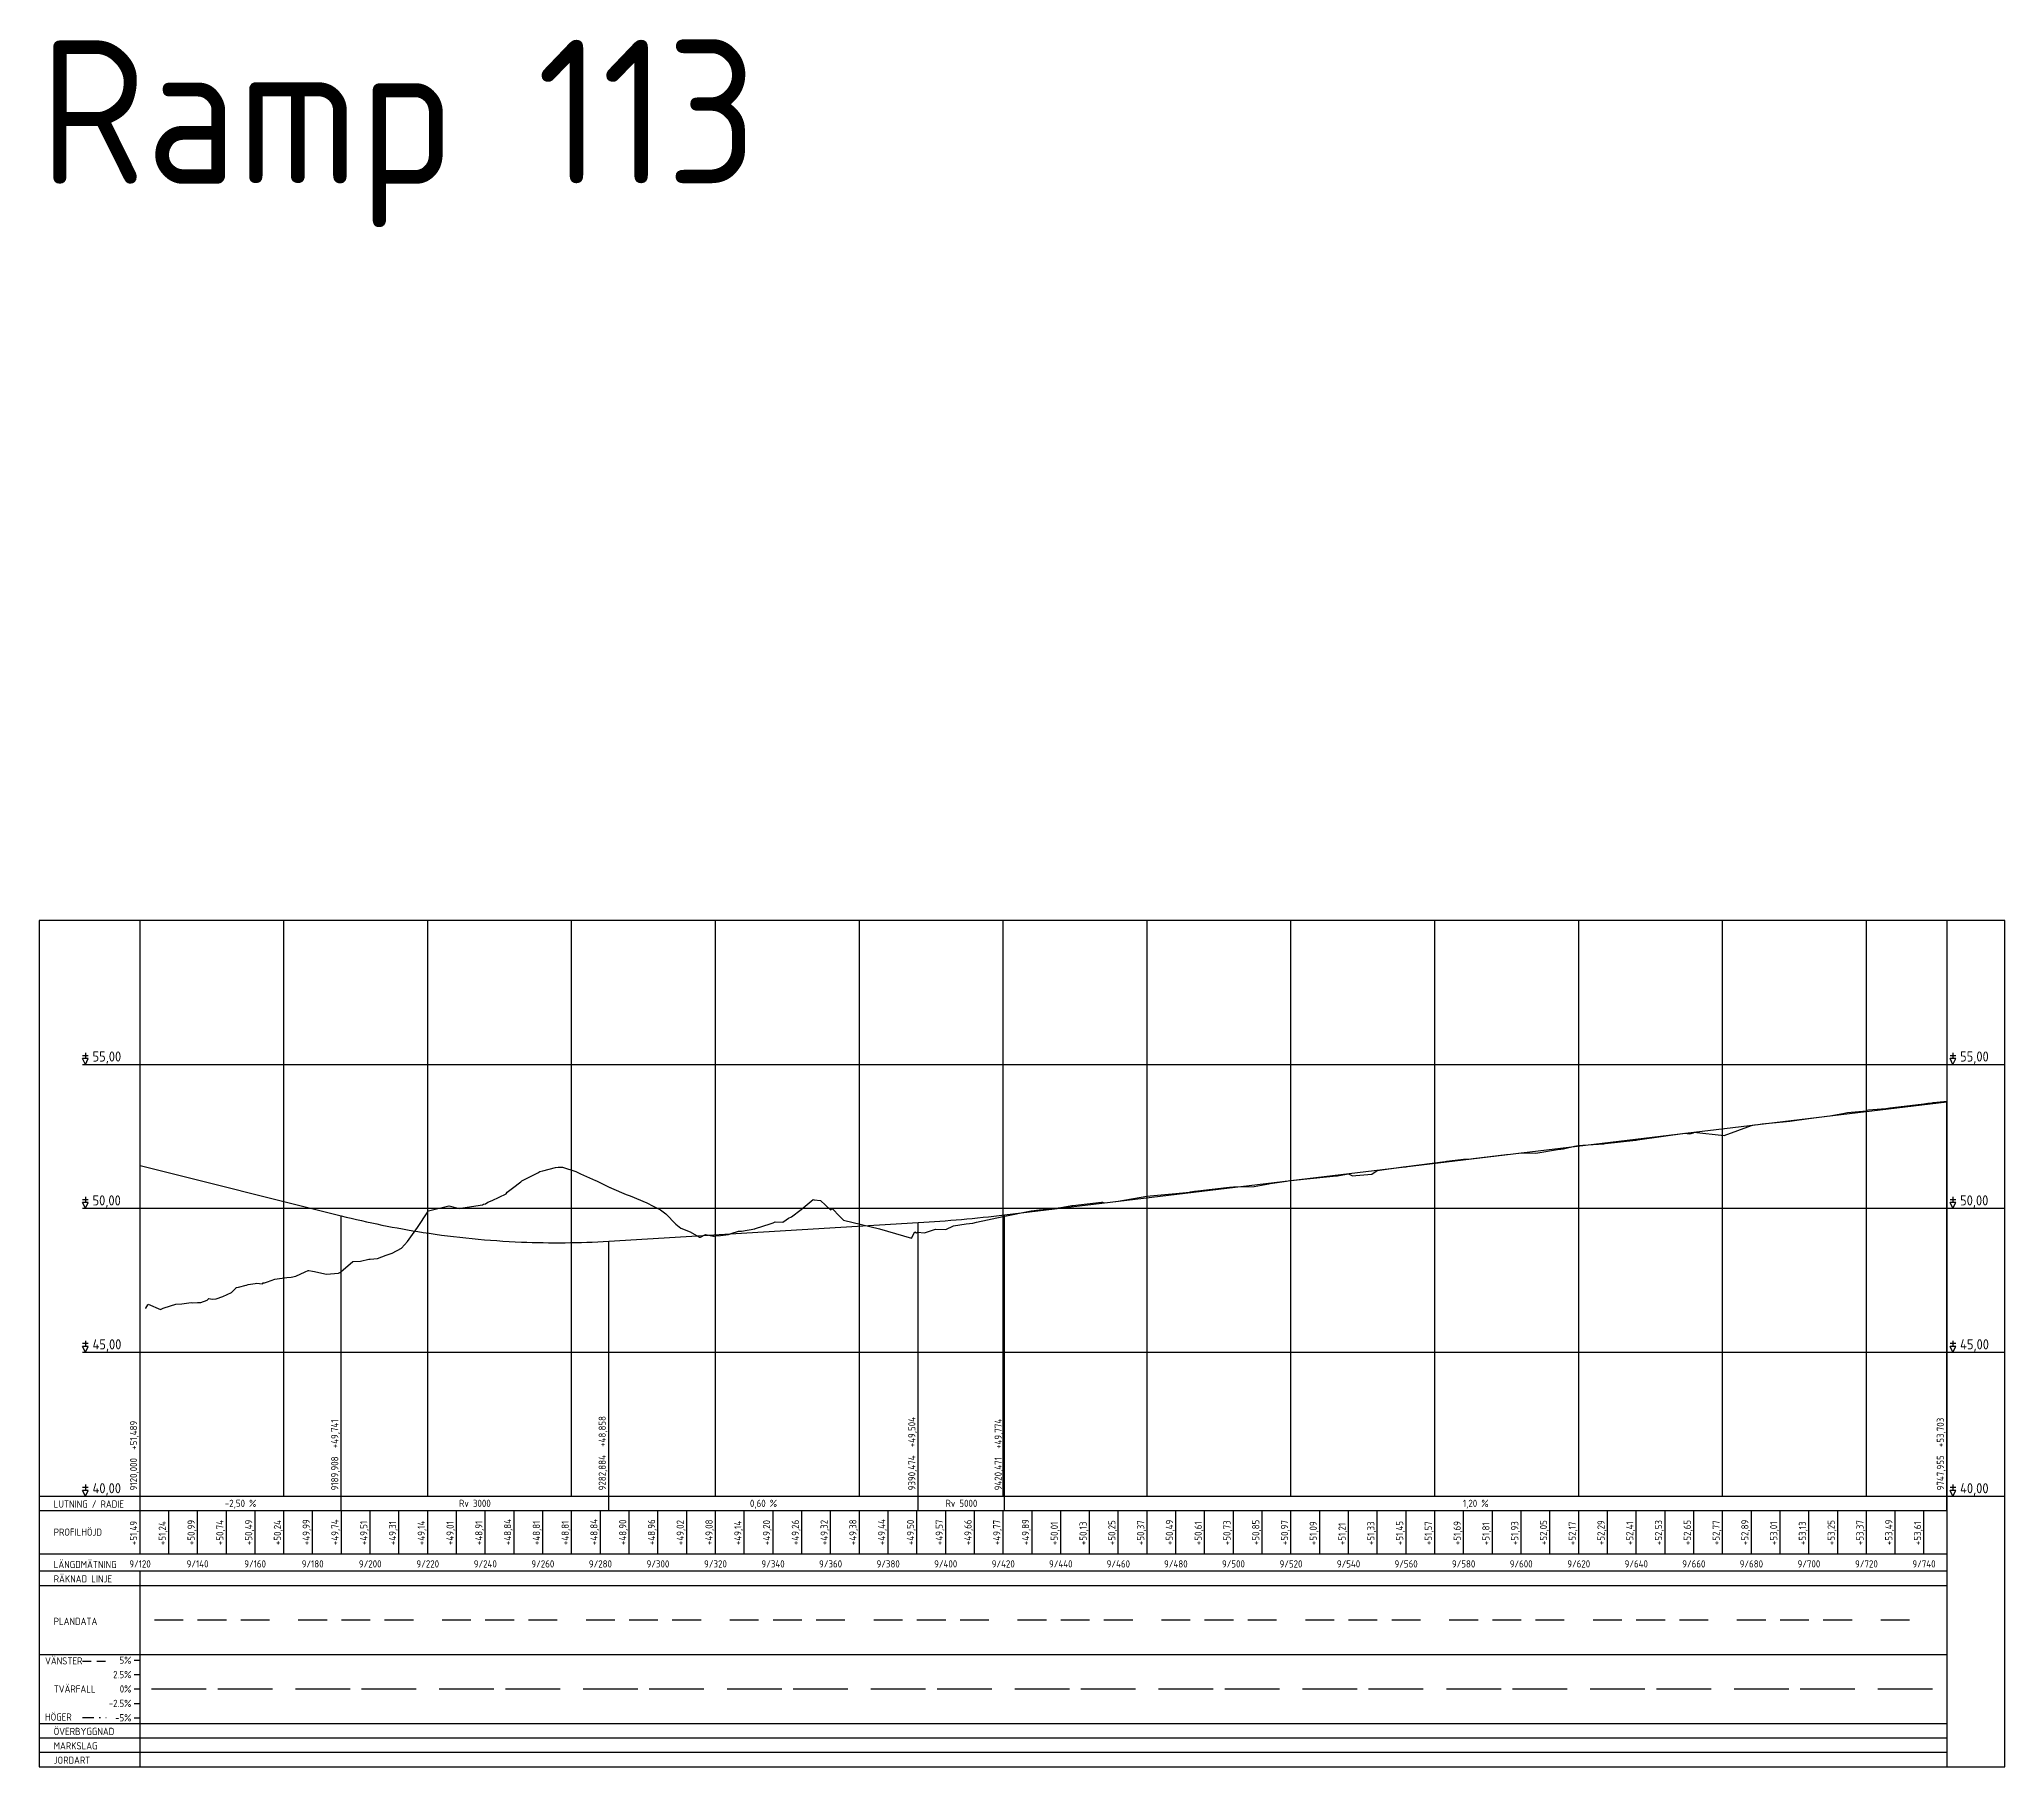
# Model space of a CAD drawing. Header units: metres. Extents: x 166122 to 177816, y 6220705 to 6231023.
# Drawn here: x 173297 to 173980, y 6225864 to 6226464 of the extents above; entities that cross this region are included whole.
import ezdxf
from ezdxf.enums import TextEntityAlignment as Align

# ---------------------------------------------------------------- set-up
doc = ezdxf.new("R2010")
doc.units = ezdxf.units.M
for name, pattern in [('CENTRUMLINJE', [27, 20, -3, 1, -3]), ('DIVIDE', [10, 4, -2, 0, -2, 0, -2]), ('STRECKAD_3', [5, 3, -2])]:
    doc.linetypes.add(name, pattern=pattern)
doc.layers.get('Defpoints').update_dxf_attribs({"color": 5})
for name, color, linetype in [('M-362B', 4, 'Continuous'), ('M-364', 6, 'Continuous'), ('M-368-T', 1, 'Continuous'), ('M-368A', 7, 'Continuous'), ('M-368B', 251, 'Continuous'), ('M-368C', 7, 'CENTRUMLINJE')]:
    doc.layers.add(name, color=color, linetype=linetype)
doc.styles.add('ISO-Anno-50', font='iso.shx', dxfattribs={"height": 5})
doc.styles.add('P_ISO_25', font='iso.shx', dxfattribs={"height": 4})
doc.styles.add('P_ISO_35', font='ISO', dxfattribs={"height": 3.5})

msp = doc.modelspace()

# ---------------------------------------------------------------- texts
at = {"layer": 'Defpoints', "color": 7, "style": 'ISO-Anno-50'}
msp.add_text('Ramp 113', height=50, dxfattribs=at).set_placement((173297.0742180025, 6226464.154333434), align=Align.TOP_LEFT)
at = {"layer": 'M-368-T', "style": 'P_ISO_35'}
for s, p in [('55,00', (173315.5742180013, 6226109.154333434)), ('55,00', (173964.6192180013, 6226109.154333434)), ('50,00', (173315.5742180013, 6226059.154333434)), ('50,00', (173964.6192180013, 6226059.154333434)), ('45,00', (173315.5742180013, 6226009.154333434)), ('45,00', (173964.6192180013, 6226009.154333434)), ('40,00', (173315.5742180013, 6225959.154333434)), ('40,00', (173964.6192180013, 6225959.154333434))]:
    msp.add_text(s, height=3.5, dxfattribs=at).set_placement(p)
at = {"layer": 'M-368-T', "style": 'P_ISO_25'}
for s, p in [('9120,000  +51,489', (173331.0742180013, 6225960.154333434)), ('9189,908  +49,741', (173400.9818037197, 6225960.154333434)), ('9282,884  +48,858', (173493.9580505207, 6225960.154333434)), ('9390,474  +49,504', (173601.5486354024, 6225960.154333434)), ('9420,471  +49,774', (173631.5448856978, 6225960.154333434)), ('9747,955  +53,703', (173959.0294060026, 6225960.154333434)), ('+51,49', (173331.0742180013, 6225941.154333434)), ('+51,24', (173341.0742180013, 6225941.154333434)), ('+50,99', (173351.0742180013, 6225941.154333434)), ('+50,74', (173361.0742180013, 6225941.154333434)), ('+50,49', (173371.0742180013, 6225941.154333434)), ('+50,24', (173381.0742180013, 6225941.154333434)), ('+49,99', (173391.0742180013, 6225941.154333434)), ('+49,74', (173401.0742180013, 6225941.154333434)), ('+49,51', (173411.0742180013, 6225941.154333434)), ('+49,31', (173421.0742180013, 6225941.154333434)), ('+49,14', (173431.0742180013, 6225941.154333434)), ('+49,01', (173441.0742180013, 6225941.154333434)), ('+48,91', (173451.0742180013, 6225941.154333434)), ('+48,84', (173461.0742180013, 6225941.154333434)), ('+48,81', (173471.0742180013, 6225941.154333434)), ('+48,81', (173481.0742180013, 6225941.154333434)), ('+48,84', (173491.0742180013, 6225941.154333434)), ('+48,90', (173501.0742180013, 6225941.154333434)), ('+48,96', (173511.0742180013, 6225941.154333434)), ('+49,02', (173521.0742180013, 6225941.154333434)), ('+49,08', (173531.0742180013, 6225941.154333434)), ('+49,14', (173541.0742180013, 6225941.154333434)), ('+49,20', (173551.0742180013, 6225941.154333434)), ('+49,26', (173561.0742180013, 6225941.154333434)), ('+49,32', (173571.0742180013, 6225941.154333434)), ('+49,38', (173581.0742180013, 6225941.154333434)), ('+49,44', (173591.0742180013, 6225941.154333434)), ('+49,50', (173601.0742180013, 6225941.154333434)), ('+49,57', (173611.0742180013, 6225941.154333434)), ('+49,66', (173621.0742180013, 6225941.154333434)), ('+49,77', (173631.0742180013, 6225941.154333434)), ('+49,89', (173641.0742180013, 6225941.154333434)), ('+50,01', (173651.0742180013, 6225941.154333434)), ('+50,13', (173661.0742180013, 6225941.154333434)), ('+50,25', (173671.0742180013, 6225941.154333434)), ('+50,37', (173681.0742180013, 6225941.154333434)), ('+50,49', (173691.0742180013, 6225941.154333434)), ('+50,61', (173701.0742180013, 6225941.154333434)), ('+50,73', (173711.0742180013, 6225941.154333434)), ('+50,85', (173721.0742180013, 6225941.154333434)), ('+50,97', (173731.0742180013, 6225941.154333434)), ('+51,09', (173741.0742180013, 6225941.154333434)), ('+51,21', (173751.0742180013, 6225941.154333434)), ('+51,33', (173761.0742180013, 6225941.154333434)), ('+51,45', (173771.0742180013, 6225941.154333434)), ('+51,57', (173781.0742180013, 6225941.154333434)), ('+51,69', (173791.0742180013, 6225941.154333434)), ('+51,81', (173801.0742180013, 6225941.154333434)), ('+51,93', (173811.0742180013, 6225941.154333434)), ('+52,05', (173821.0742180013, 6225941.154333434)), ('+52,17', (173831.0742180013, 6225941.154333434)), ('+52,29', (173841.0742180013, 6225941.154333434)), ('+52,41', (173851.0742180013, 6225941.154333434)), ('+52,53', (173861.0742180013, 6225941.154333434)), ('+52,65', (173871.0742180013, 6225941.154333434)), ('+52,77', (173881.0742180013, 6225941.154333434)), ('+52,89', (173891.0742180013, 6225941.154333434)), ('+53,01', (173901.0742180013, 6225941.154333434)), ('+53,13', (173911.0742180013, 6225941.154333434)), ('+53,25', (173921.0742180013, 6225941.154333434)), ('+53,37', (173931.0742180013, 6225941.154333434)), ('+53,49', (173941.0742180013, 6225941.154333434)), ('+53,61', (173951.0742180013, 6225941.154333434))]:
    msp.add_text(s, height=2.5, rotation=90, dxfattribs=at).set_placement(p)
at = {"layer": 'M-368-T', "linetype": 'Continuous', "style": 'P_ISO_25'}
for s, p in [('LUTNING / RADIE', (173302.0742180013, 6225954.154333434)), ('PROFILHÖJD', (173302.0742180013, 6225944.404333434)), ('LÄNGDMÄTNING', (173302.0742180013, 6225933.154333434)), ('RÄKNAD LINJE', (173302.0742180013, 6225928.154333434)), ('PLANDATA', (173302.0742180013, 6225913.404333434)), ('VÄNSTER', (173299.0742180013, 6225899.654333434)), ('TVÄRFALL', (173302.0742180013, 6225889.904333434)), ('HÖGER', (173299.0742180013, 6225880.154333434)), ('ÖVERBYGGNAD', (173302.0742180013, 6225875.154333434)), ('JORDART', (173302.0742180013, 6225865.154333434)), ('MARKSLAG', (173302.0742180013, 6225870.154333434))]:
    msp.add_text(s, height=2.5, dxfattribs=at).set_placement(p)
for s, p in [('-2,50 %', (173367.0280108605, 6225955.654333434)), ('Rv 3000', (173448.4699271202, 6225955.654333434)), ('0,60 %', (173548.7533429615, 6225955.654333434)), ('Rv 5000', (173617.5467605501, 6225955.654333434)), ('1,20 %', (173796.2871458502, 6225955.654333434))]:
    msp.add_text(s, height=2.5, dxfattribs=at).set_placement(p, align=Align.MIDDLE_CENTER)
at = {"layer": 'M-368-T', "style": 'P_ISO_25'}
for s, p in [('9/120', (173332.0742180013, 6225933.354333434)), ('9/140', (173352.0742180013, 6225933.354333434)), ('9/160', (173372.0742180013, 6225933.354333434)), ('9/180', (173392.0742180013, 6225933.354333434)), ('9/200', (173412.0742180013, 6225933.354333434)), ('9/220', (173432.0742180013, 6225933.354333434)), ('9/240', (173452.0742180013, 6225933.354333434)), ('9/260', (173472.0742180013, 6225933.354333434)), ('9/280', (173492.0742180013, 6225933.354333434)), ('9/300', (173512.0742180013, 6225933.354333434)), ('9/320', (173532.0742180013, 6225933.354333434)), ('9/340', (173552.0742180013, 6225933.354333434)), ('9/360', (173572.0742180013, 6225933.354333434)), ('9/380', (173592.0742180013, 6225933.354333434)), ('9/400', (173612.0742180013, 6225933.354333434)), ('9/420', (173632.0742180013, 6225933.354333434)), ('9/440', (173652.0742180013, 6225933.354333434)), ('9/460', (173672.0742180013, 6225933.354333434)), ('9/480', (173692.0742180013, 6225933.354333434)), ('9/500', (173712.0742180013, 6225933.354333434)), ('9/520', (173732.0742180013, 6225933.354333434)), ('9/540', (173752.0742180013, 6225933.354333434)), ('9/560', (173772.0742180013, 6225933.354333434)), ('9/580', (173792.0742180013, 6225933.354333434)), ('9/600', (173812.0742180013, 6225933.354333434)), ('9/620', (173832.0742180013, 6225933.354333434)), ('9/640', (173852.0742180013, 6225933.354333434)), ('9/660', (173872.0742180013, 6225933.354333434)), ('9/680', (173892.0742180013, 6225933.354333434)), ('9/700', (173912.0742180013, 6225933.354333434)), ('9/720', (173932.0742180013, 6225933.354333434)), ('9/740', (173952.0742180013, 6225933.354333434))]:
    msp.add_text(s, height=2.5, dxfattribs=at).set_placement(p, align=Align.CENTER)
at = {"layer": 'M-368-T', "linetype": 'Continuous', "style": 'P_ISO_25'}
for s, p in [('5%', (173329.0742180013, 6225899.904333434)), ('2.5%', (173329.0742180013, 6225894.904333434)), ('-2.5%', (173329.0742180013, 6225884.904333434)), ('0%', (173329.0742180013, 6225889.904333434)), ('-5%', (173329.0742180013, 6225879.904333434))]:
    msp.add_text(s, height=2.5, dxfattribs=at).set_placement(p, align=Align.RIGHT)

# ---------------------------------------------------------------- linework, layer by layer
at = {"layer": 'M-362B', "flags": 128}
msp.add_lwpolyline([(173334.0342180026, 6226023.360670843), (173334.0742180026, 6226023.426550665), (173334.0842180024, 6226023.442915716), (173334.8037101901, 6226024.620779791), (173334.9599601901, 6226024.880141058), (173339.2109367526, 6226023.036459723), (173340.0810539401, 6226023.468397894), (173340.4794914401, 6226023.594473639), (173344.5439445651, 6226024.832724371), (173346.5791008151, 6226025.023993292), (173349.8339836276, 6226025.454291143), (173350.3349601901, 6226025.331457892), (173352.0742180026, 6226025.387839117), (173353.1914055026, 6226025.423888006), (173355.4013664401, 6226026.205672064), (173355.9726555026, 6226026.766470709), (173357.1757805026, 6226026.609343329), (173358.5585930026, 6226026.722182074), (173360.8925773776, 6226027.566031256), (173363.8251945651, 6226028.87229804), (173365.4746086276, 6226030.563353338), (173365.4892570651, 6226030.606650152), (173366.2558586276, 6226030.785292425), (173368.9736320651, 6226031.493071356), (173369.0791008151, 6226031.458052435), (173369.6865226901, 6226031.691244879), (173372.0742180026, 6226032.02754859), (173372.5849601901, 6226032.096709051), (173374.6230461276, 6226031.962622442), (173374.8837883151, 6226032.316702642), (173375.3544914401, 6226032.22953681), (173376.3613273776, 6226032.573012152), (173378.9589836276, 6226033.52893714), (173383.0419914401, 6226034.100798407), (173384.5937492526, 6226034.259794989), (173386.2597648776, 6226034.55753211), (173389.4248039401, 6226036.133955755), (173390.4736320651, 6226036.494597235), (173390.6904289401, 6226036.546438971), (173392.0742180026, 6226036.295546331), (173392.7275383151, 6226036.175459662), (173396.3330070651, 6226035.390471258), (173396.8671867526, 6226035.29682044), (173401.0429680026, 6226035.610121527), (173401.3007805026, 6226035.695914068), (173401.5039055026, 6226035.885084906), (173401.9140617526, 6226036.036909857), (173406.0205070651, 6226039.699591436), (173408.7412101901, 6226039.823225775), (173411.5947258151, 6226040.441054144), (173412.0742180026, 6226040.491675177), (173414.5878898776, 6226040.75851325), (173417.5908195651, 6226041.921156683), (173419.6718742526, 6226042.580832281), (173422.9003898776, 6226044.363974371), (173425.0244133151, 6226046.633032599), (173428.5273430026, 6226051.502455511), (173432.0742180026, 6226056.888045111), (173432.2431633151, 6226057.141226568), (173432.3408195651, 6226057.225569525), (173439.4570305026, 6226059.052580633), (173439.5576164401, 6226059.046896734), (173443.0820305026, 6226058.099631109), (173444.2900383151, 6226058.294714727), (173451.0615226901, 6226059.335898199), (173451.4433586276, 6226059.582709112), (173452.0742180026, 6226059.73583106), (173452.1562492526, 6226059.754675665), (173452.9218742526, 6226060.235060492), (173454.4316398776, 6226060.91224555), (173459.3593742526, 6226063.138350287), (173459.7304680026, 6226063.762434759), (173461.4941398776, 6226065.170363226), (173464.4306633151, 6226067.367590704), (173464.8095695651, 6226067.694968023), (173464.9853508151, 6226067.769697943), (173465.1992180026, 6226067.890280523), (173470.2763664401, 6226070.541571417), (173470.9794914401, 6226070.8927143), (173472.0742180026, 6226071.173743048), (173476.4941398776, 6226072.309454718), (173477.3974601901, 6226072.486075201), (173478.8984367526, 6226072.486380377), (173483.4814445651, 6226070.957831183), (173485.1523430026, 6226070.188673773), (173490.3798820651, 6226067.763670721), (173490.7216789401, 6226067.651747503), (173490.9218742526, 6226067.570875921), (173492.0742180026, 6226067.008665838), (173495.3164055026, 6226065.432966986), (173495.4873039401, 6226065.373915472), (173495.9306633151, 6226065.182875433), (173501.0800773776, 6226062.955740728), (173502.4365226901, 6226062.446135321), (173508.1953117526, 6226060.105818548), (173510.3730461276, 6226058.894919195), (173512.0742180026, 6226058.10012702), (173512.9921867526, 6226057.674673834), (173514.8691398776, 6226056.253508368), (173518.2421867526, 6226052.595480719), (173519.9843742526, 6226051.219633856), (173523.2988273776, 6226049.977606573), (173526.2441398776, 6226048.231962957), (173526.4072258151, 6226048.122061529), (173526.5966789401, 6226048.111456671), (173526.8681633151, 6226048.083647528), (173528.5849601901, 6226049.03976325), (173531.3398430026, 6226048.440588751), (173531.6699211276, 6226048.522642889), (173532.0742180026, 6226048.566511908), (173533.8222648776, 6226048.764036932), (173536.5986320651, 6226049.014624395), (173537.5468742526, 6226049.406241217), (173540.0126945651, 6226050.259207525), (173541.1103508151, 6226050.258940496), (173545.7451164401, 6226051.070975103), (173545.8369133151, 6226051.104620733), (173545.9345695651, 6226051.15569953), (173551.0957023776, 6226052.737959662), (173552.0742180026, 6226053.166426458), (173552.7802726901, 6226053.476561346), (173555.4462883151, 6226053.307837286), (173556.6718742526, 6226054.114378729), (173557.4101555026, 6226054.711226263), (173558.4384758151, 6226055.197943487), (173561.8740226901, 6226057.777136602), (173566.0078117526, 6226061.256216803), (173566.3740226901, 6226061.07303504), (173568.5283195651, 6226060.905150213), (173572.0742180026, 6226057.62847785), (173572.6689445651, 6226058.114584723), (173575.3232414401, 6226055.272215643), (173576.3466789401, 6226054.318159857), (173576.6152336276, 6226054.01431922), (173589.0302726901, 6226051.043280401), (173600.2499992526, 6226047.740134039), (173601.3222648776, 6226049.994620123), (173601.9687492526, 6226049.693602362), (173602.2968742526, 6226049.899405279), (173604.7480461276, 6226049.645079412), (173608.5546867526, 6226050.893591681), (173612.0742180026, 6226050.806196966), (173614.7499992526, 6226052.093733587), (173619.1630851901, 6226052.791136541), (173621.4775383151, 6226052.962874212), (173622.7968742526, 6226053.330229559), (173632.0742180026, 6226055.296667852), (173641.8359367526, 6226057.265280523), (173641.8466789401, 6226057.266539373), (173644.6171867526, 6226057.630232611), (173644.7070305026, 6226057.639349737), (173648.3964836276, 6226058.013037481), (173648.4111320651, 6226058.014639654), (173652.0742180026, 6226058.40305213), (173655.3730461276, 6226059.048765936), (173655.8583976901, 6226059.116019049), (173656.2949211276, 6226059.173277655), (173666.2519523776, 6226060.258024969), (173666.5742180026, 6226060.269469061), (173667.1132805026, 6226060.044020453), (173668.3681633151, 6226060.193976202), (173672.0742180026, 6226060.667609015), (173682.0341789401, 6226062.383497992), (173683.0947258151, 6226062.493628302), (173692.0742180026, 6226063.247832098), (173696.7646476901, 6226063.809622564), (173697.1767570651, 6226063.874853888), (173698.5761711276, 6226064.064787664), (173699.7070305026, 6226064.204977789), (173709.6699211276, 6226065.378760138), (173710.6591789401, 6226065.468519964), (173712.0742180026, 6226065.590857306), (173719.2402336276, 6226065.710982122), (173724.4345695651, 6226066.706045904), (173724.8027336276, 6226066.752775946), (173730.5527336276, 6226067.642897406), (173731.6542961276, 6226067.783507147), (173732.0742180026, 6226067.832831183), (173737.6357414401, 6226068.391226568), (173746.7304680026, 6226069.338682928), (173748.2294914401, 6226069.469298162), (173752.0742180026, 6226070.169867315), (173753.4199211276, 6226069.39044837), (173754.6679680026, 6226069.602507391), (173760.1249992526, 6226069.987791815), (173762.0332023776, 6226071.324461737), (173771.0917961276, 6226072.522620001), (173772.0742180026, 6226072.566565313), (173772.0820305026, 6226072.648619452), (173785.6357414401, 6226074.418753424), (173786.1708976901, 6226074.493979254), (173792.0742180026, 6226075.244520941), (173793.7001945651, 6226075.220831671), (173795.3642570651, 6226075.41313056), (173806.9414055026, 6226076.881789007), (173808.3427726901, 6226076.976927557), (173812.0742180026, 6226077.479323187), (173817.1855461276, 6226077.271841803), (173824.6874992526, 6226078.600653448), (173825.8496086276, 6226078.754767218), (173826.7998039401, 6226078.858526983), (173830.6123039401, 6226079.751013556), (173832.0244133151, 6226079.931563177), (173832.0742180026, 6226079.93732337), (173833.4814445651, 6226080.098875799), (173840.7988273776, 6226080.568579474), (173841.2587883151, 6226080.664328375), (173851.9345695651, 6226081.844786444), (173852.0742180026, 6226081.862028875), (173852.5595695651, 6226081.911047735), (173869.0097648776, 6226084.269179144), (173870.5839836276, 6226084.082220831), (173871.2011711276, 6226084.189719), (173871.9873039401, 6226084.337919989), (173872.0742180026, 6226084.630392828), (173882.6083976901, 6226083.495940008), (173892.0742180026, 6226086.929549017), (173893.2011711276, 6226087.143667975), (173894.4111320651, 6226087.283438482), (173895.8066398776, 6226087.464178839), (173904.2812492526, 6226088.321036139), (173905.4501945651, 6226088.46996192), (173912.0742180026, 6226089.346426764), (173918.3574211276, 6226090.133436956), (173919.3496086276, 6226090.246580877), (173924.4072258151, 6226091.248091497), (173924.8916008151, 6226091.319464483), (173925.5292961276, 6226091.395148077), (173932.0742180026, 6226092.00096015), (173932.3291008151, 6226092.272032537), (173932.8173820651, 6226092.332266607), (173938.8222648776, 6226092.857359686), (173940.2324211276, 6226093.024405279), (173952.0742180026, 6226094.448355475), (173953.3886711276, 6226094.670141974), (173954.6113273776, 6226094.741667547), (173955.2695305026, 6226094.877661505), (173960.1191640027, 6226095.362677949)], dxfattribs=at)
at = {"layer": 'M-364', "flags": 128}
msp.add_lwpolyline([(173332.0742180013, 6226073.042493864), (173401.9818037197, 6226055.565594448, 0.022798519602042), (173430.4439200874, 6226049.801205868, 0.02819517130231615), (173464.5984597286, 6226046.44962507, 0.02529762054448106), (173494.9580505207, 6226046.735008621), (173602.5486354024, 6226053.190438143, 0.01487948530157858), (173632.5448856978, 6226055.89008883), (173960.0294060026, 6226095.188233868)], format="xyb", dxfattribs=at)
at = {"layer": 'M-368-T'}
for p, q in [((173314.0742180013, 6226111.154333434), (173312.0742180013, 6226111.154333434)), ((173313.0742180013, 6226108.154333434), (173312.0742180013, 6226110.154333434)), ((173314.0742180013, 6226110.154333434), (173312.0742180013, 6226110.154333434)), ((173313.0742180013, 6226112.154333434), (173313.0742180013, 6226110.154333434)), ((173313.0742180013, 6226108.154333434), (173314.0742180013, 6226110.154333434)), ((173963.1192180013, 6226111.154333434), (173961.1192180013, 6226111.154333434)), ((173962.1192180013, 6226108.154333434), (173961.1192180013, 6226110.154333434)), ((173963.1192180013, 6226110.154333434), (173961.1192180013, 6226110.154333434)), ((173962.1192180013, 6226112.154333434), (173962.1192180013, 6226110.154333434)), ((173962.1192180013, 6226108.154333434), (173963.1192180013, 6226110.154333434)), ((173314.0742180013, 6226061.154333434), (173312.0742180013, 6226061.154333434)), ((173313.0742180013, 6226058.154333434), (173312.0742180013, 6226060.154333434)), ((173314.0742180013, 6226060.154333434), (173312.0742180013, 6226060.154333434)), ((173313.0742180013, 6226062.154333434), (173313.0742180013, 6226060.154333434)), ((173313.0742180013, 6226058.154333434), (173314.0742180013, 6226060.154333434)), ((173963.1192180013, 6226061.154333434), (173961.1192180013, 6226061.154333434)), ((173962.1192180013, 6226058.154333434), (173961.1192180013, 6226060.154333434)), ((173963.1192180013, 6226060.154333434), (173961.1192180013, 6226060.154333434)), ((173962.1192180013, 6226062.154333434), (173962.1192180013, 6226060.154333434)), ((173962.1192180013, 6226058.154333434), (173963.1192180013, 6226060.154333434)), ((173314.0742180013, 6226011.154333434), (173312.0742180013, 6226011.154333434)), ((173313.0742180013, 6226008.154333434), (173312.0742180013, 6226010.154333434)), ((173314.0742180013, 6226010.154333434), (173312.0742180013, 6226010.154333434)), ((173313.0742180013, 6226012.154333434), (173313.0742180013, 6226010.154333434)), ((173313.0742180013, 6226008.154333434), (173314.0742180013, 6226010.154333434)), ((173963.1192180013, 6226011.154333434), (173961.1192180013, 6226011.154333434)), ((173962.1192180013, 6226008.154333434), (173961.1192180013, 6226010.154333434)), ((173963.1192180013, 6226010.154333434), (173961.1192180013, 6226010.154333434)), ((173962.1192180013, 6226012.154333434), (173962.1192180013, 6226010.154333434)), ((173962.1192180013, 6226008.154333434), (173963.1192180013, 6226010.154333434)), ((173313.0742180013, 6225962.154333434), (173313.0742180013, 6225960.154333434)), ((173962.1192180013, 6225962.154333434), (173962.1192180013, 6225960.154333434)), ((173314.0742180013, 6225961.154333434), (173312.0742180013, 6225961.154333434)), ((173313.0742180013, 6225958.154333434), (173312.0742180013, 6225960.154333434)), ((173314.0742180013, 6225960.154333434), (173312.0742180013, 6225960.154333434)), ((173313.0742180013, 6225958.154333434), (173314.0742180013, 6225960.154333434)), ((173963.1192180013, 6225961.154333434), (173961.1192180013, 6225961.154333434)), ((173962.1192180013, 6225958.154333434), (173961.1192180013, 6225960.154333434)), ((173963.1192180013, 6225960.154333434), (173961.1192180013, 6225960.154333434)), ((173962.1192180013, 6225958.154333434), (173963.1192180013, 6225960.154333434))]:
    msp.add_line(p, q, dxfattribs=at)
at = {"layer": 'M-368-T', "linetype": 'Continuous'}
for p, q in [((173401.9818037197, 6225953.154333434), (173401.9818037197, 6225958.154333434)), ((173494.9580505207, 6225953.154333434), (173494.9580505207, 6225958.154333434)), ((173602.5486354024, 6225953.154333434), (173602.5486354024, 6225958.154333434)), ((173632.5448856978, 6225953.154333434), (173632.5448856978, 6225958.154333434)), ((173960.0294060026, 6225953.154333434), (173960.0294060026, 6225958.154333434))]:
    msp.add_line(p, q, dxfattribs=at)
at = {"layer": 'M-368A'}
msp.add_lwpolyline([(173297.0742180013, 6225864.154333434), (173980.1192180013, 6225864.154333434), (173980.1192180013, 6226158.154333434), (173297.0742180013, 6226158.154333434), (173297.0742180013, 6225864.154333434)], dxfattribs=at)
at = {"layer": 'M-368B'}
for p, q in [((173332.0742180013, 6225958.154333434), (173332.0742180013, 6226158.154333434)), ((173382.0742180013, 6225958.154333434), (173382.0742180013, 6226158.154333434)), ((173432.0742180013, 6225958.154333434), (173432.0742180013, 6226158.154333434)), ((173482.0742180013, 6225958.154333434), (173482.0742180013, 6226158.154333434)), ((173532.0742180013, 6225958.154333434), (173532.0742180013, 6226158.154333434)), ((173582.0742180013, 6225958.154333434), (173582.0742180013, 6226158.154333434)), ((173632.0742180013, 6225958.154333434), (173632.0742180013, 6226158.154333434)), ((173682.0742180013, 6225958.154333434), (173682.0742180013, 6226158.154333434)), ((173732.0742180013, 6225958.154333434), (173732.0742180013, 6226158.154333434)), ((173782.0742180013, 6225958.154333434), (173782.0742180013, 6226158.154333434)), ((173832.0742180013, 6225958.154333434), (173832.0742180013, 6226158.154333434)), ((173882.0742180013, 6225958.154333434), (173882.0742180013, 6226158.154333434)), ((173932.0742180013, 6225958.154333434), (173932.0742180013, 6226158.154333434)), ((173960.1192180013, 6225864.154333434), (173960.1192180013, 6226158.154333434)), ((173312.0742180013, 6226108.154333434), (173980.1192180013, 6226108.154333434)), ((173960.0294060026, 6225958.154333434), (173960.0294060026, 6226095.188233868)), ((173332.0742180013, 6225958.154333434), (173332.0742180013, 6226073.042493864)), ((173312.0742180013, 6226058.154333434), (173980.1192180013, 6226058.154333434)), ((173401.9818037197, 6225958.154333434), (173401.9818037197, 6226055.565594448)), ((173602.5486354024, 6225958.154333434), (173602.5486354024, 6226053.190438143)), ((173632.5448856978, 6225958.154333434), (173632.5448856978, 6226055.89008883)), ((173494.9580505207, 6225958.154333434), (173494.9580505207, 6226046.735008621)), ((173312.0742180013, 6226008.154333434), (173980.1192180013, 6226008.154333434)), ((173297.0742180013, 6225958.154333434), (173980.1192180013, 6225958.154333434)), ((173332.0742180013, 6225938.154333434), (173332.0742180013, 6225958.154333434)), ((173297.0742180013, 6225953.154333434), (173960.1192180013, 6225953.154333434)), ((173342.0742180013, 6225938.154333434), (173342.0742180013, 6225953.154333434)), ((173352.0742180013, 6225938.154333434), (173352.0742180013, 6225953.154333434)), ((173362.0742180013, 6225938.154333434), (173362.0742180013, 6225953.154333434)), ((173372.0742180013, 6225938.154333434), (173372.0742180013, 6225953.154333434)), ((173382.0742180013, 6225938.154333434), (173382.0742180013, 6225953.154333434)), ((173392.0742180013, 6225938.154333434), (173392.0742180013, 6225953.154333434)), ((173402.0742180013, 6225938.154333434), (173402.0742180013, 6225953.154333434)), ((173412.0742180013, 6225938.154333434), (173412.0742180013, 6225953.154333434)), ((173422.0742180013, 6225938.154333434), (173422.0742180013, 6225953.154333434)), ((173432.0742180013, 6225938.154333434), (173432.0742180013, 6225953.154333434)), ((173442.0742180013, 6225938.154333434), (173442.0742180013, 6225953.154333434)), ((173452.0742180013, 6225938.154333434), (173452.0742180013, 6225953.154333434)), ((173462.0742180013, 6225938.154333434), (173462.0742180013, 6225953.154333434)), ((173472.0742180013, 6225938.154333434), (173472.0742180013, 6225953.154333434)), ((173482.0742180013, 6225938.154333434), (173482.0742180013, 6225953.154333434)), ((173492.0742180013, 6225938.154333434), (173492.0742180013, 6225953.154333434)), ((173502.0742180013, 6225938.154333434), (173502.0742180013, 6225953.154333434)), ((173512.0742180013, 6225938.154333434), (173512.0742180013, 6225953.154333434)), ((173522.0742180013, 6225938.154333434), (173522.0742180013, 6225953.154333434)), ((173532.0742180013, 6225938.154333434), (173532.0742180013, 6225953.154333434)), ((173542.0742180013, 6225938.154333434), (173542.0742180013, 6225953.154333434)), ((173552.0742180013, 6225938.154333434), (173552.0742180013, 6225953.154333434)), ((173562.0742180013, 6225938.154333434), (173562.0742180013, 6225953.154333434)), ((173572.0742180013, 6225938.154333434), (173572.0742180013, 6225953.154333434)), ((173582.0742180013, 6225938.154333434), (173582.0742180013, 6225953.154333434)), ((173592.0742180013, 6225938.154333434), (173592.0742180013, 6225953.154333434)), ((173602.0742180013, 6225938.154333434), (173602.0742180013, 6225953.154333434)), ((173612.0742180013, 6225938.154333434), (173612.0742180013, 6225953.154333434)), ((173622.0742180013, 6225938.154333434), (173622.0742180013, 6225953.154333434)), ((173632.0742180013, 6225938.154333434), (173632.0742180013, 6225953.154333434)), ((173642.0742180013, 6225938.154333434), (173642.0742180013, 6225953.154333434)), ((173652.0742180013, 6225938.154333434), (173652.0742180013, 6225953.154333434)), ((173662.0742180013, 6225938.154333434), (173662.0742180013, 6225953.154333434)), ((173672.0742180013, 6225938.154333434), (173672.0742180013, 6225953.154333434)), ((173682.0742180013, 6225938.154333434), (173682.0742180013, 6225953.154333434)), ((173692.0742180013, 6225938.154333434), (173692.0742180013, 6225953.154333434)), ((173702.0742180013, 6225938.154333434), (173702.0742180013, 6225953.154333434)), ((173712.0742180013, 6225938.154333434), (173712.0742180013, 6225953.154333434)), ((173722.0742180013, 6225938.154333434), (173722.0742180013, 6225953.154333434)), ((173732.0742180013, 6225938.154333434), (173732.0742180013, 6225953.154333434)), ((173742.0742180013, 6225938.154333434), (173742.0742180013, 6225953.154333434)), ((173752.0742180013, 6225938.154333434), (173752.0742180013, 6225953.154333434)), ((173762.0742180013, 6225938.154333434), (173762.0742180013, 6225953.154333434)), ((173772.0742180013, 6225938.154333434), (173772.0742180013, 6225953.154333434)), ((173782.0742180013, 6225938.154333434), (173782.0742180013, 6225953.154333434)), ((173792.0742180013, 6225938.154333434), (173792.0742180013, 6225953.154333434)), ((173802.0742180013, 6225938.154333434), (173802.0742180013, 6225953.154333434)), ((173812.0742180013, 6225938.154333434), (173812.0742180013, 6225953.154333434)), ((173822.0742180013, 6225938.154333434), (173822.0742180013, 6225953.154333434)), ((173832.0742180013, 6225938.154333434), (173832.0742180013, 6225953.154333434)), ((173842.0742180013, 6225938.154333434), (173842.0742180013, 6225953.154333434)), ((173852.0742180013, 6225938.154333434), (173852.0742180013, 6225953.154333434)), ((173862.0742180013, 6225938.154333434), (173862.0742180013, 6225953.154333434)), ((173872.0742180013, 6225938.154333434), (173872.0742180013, 6225953.154333434)), ((173882.0742180013, 6225938.154333434), (173882.0742180013, 6225953.154333434)), ((173892.0742180013, 6225938.154333434), (173892.0742180013, 6225953.154333434)), ((173902.0742180013, 6225938.154333434), (173902.0742180013, 6225953.154333434)), ((173912.0742180013, 6225938.154333434), (173912.0742180013, 6225953.154333434)), ((173922.0742180013, 6225938.154333434), (173922.0742180013, 6225953.154333434)), ((173932.0742180013, 6225938.154333434), (173932.0742180013, 6225953.154333434)), ((173942.0742180013, 6225938.154333434), (173942.0742180013, 6225953.154333434)), ((173952.0742180013, 6225938.154333434), (173952.0742180013, 6225953.154333434)), ((173297.0742180013, 6225938.154333434), (173960.1192180013, 6225938.154333434)), ((173297.0742180013, 6225932.154333434), (173960.1192180013, 6225932.154333434)), ((173332.0742180013, 6225864.154333434), (173332.0742180013, 6225932.154333434)), ((173297.0742180013, 6225927.154333434), (173960.1192180013, 6225927.154333434)), ((173297.0742180013, 6225903.154333434), (173960.1192180013, 6225903.154333434)), ((173330.0742180013, 6225901.154333434), (173332.0742180013, 6225901.154333434)), ((173330.0742180013, 6225896.154333434), (173332.0742180013, 6225896.154333434)), ((173330.0742180013, 6225891.154333434), (173332.0742180013, 6225891.154333434)), ((173330.0742180013, 6225886.154333434), (173332.0742180013, 6225886.154333434)), ((173330.0742180013, 6225881.154333434), (173332.0742180013, 6225881.154333434)), ((173297.0742180013, 6225879.154333434), (173960.1192180013, 6225879.154333434)), ((173297.0742180013, 6225874.154333434), (173960.1192180013, 6225874.154333434)), ((173297.0742180013, 6225869.154333434), (173960.1192180013, 6225869.154333434))]:
    msp.add_line(p, q, dxfattribs=at)
at = {"layer": 'M-368B', "linetype": 'STRECKAD_3'}
msp.add_line((173312.0742180013, 6225900.854333434), (173322.0742180013, 6225900.854333434), dxfattribs=at)
at = {"layer": 'M-368B', "linetype": 'DIVIDE'}
msp.add_line((173312.0742180013, 6225881.254333434), (173322.0742180013, 6225881.254333434), dxfattribs=at)
at = {"layer": 'M-368C'}
for p, q in [((173337.0742180013, 6225915.154333434), (173347.0742180013, 6225915.154333434)), ((173352.0742180013, 6225915.154333434), (173362.0742180013, 6225915.154333434)), ((173367.0742180013, 6225915.154333434), (173377.0742180013, 6225915.154333434)), ((173387.0742180013, 6225915.154333434), (173397.0742180013, 6225915.154333434)), ((173402.0742180013, 6225915.154333434), (173412.0742180013, 6225915.154333434)), ((173417.0742180013, 6225915.154333434), (173427.0742180013, 6225915.154333434)), ((173437.0742180013, 6225915.154333434), (173447.0742180013, 6225915.154333434)), ((173452.0742180013, 6225915.154333434), (173462.0742180013, 6225915.154333434)), ((173467.0742180013, 6225915.154333434), (173477.0742180013, 6225915.154333434)), ((173487.0742180013, 6225915.154333434), (173497.0742180013, 6225915.154333434)), ((173502.0742180013, 6225915.154333434), (173512.0742180013, 6225915.154333434)), ((173517.0742180013, 6225915.154333434), (173527.0742180013, 6225915.154333434)), ((173537.0742180013, 6225915.154333434), (173547.0742180013, 6225915.154333434)), ((173552.0742180013, 6225915.154333434), (173562.0742180013, 6225915.154333434)), ((173567.0742180013, 6225915.154333434), (173577.0742180013, 6225915.154333434)), ((173587.0742180013, 6225915.154333434), (173597.0742180013, 6225915.154333434)), ((173602.0742180013, 6225915.154333434), (173612.0742180013, 6225915.154333434)), ((173617.0742180013, 6225915.154333434), (173627.0742180013, 6225915.154333434)), ((173637.0742180013, 6225915.154333434), (173647.0742180013, 6225915.154333434)), ((173652.0742180013, 6225915.154333434), (173662.0742180013, 6225915.154333434)), ((173667.0742180013, 6225915.154333434), (173677.0742180013, 6225915.154333434)), ((173687.0742180013, 6225915.154333434), (173697.0742180013, 6225915.154333434)), ((173702.0742180013, 6225915.154333434), (173712.0742180013, 6225915.154333434)), ((173717.0742180013, 6225915.154333434), (173727.0742180013, 6225915.154333434)), ((173737.0742180013, 6225915.154333434), (173747.0742180013, 6225915.154333434)), ((173752.0742180013, 6225915.154333434), (173762.0742180013, 6225915.154333434)), ((173767.0742180013, 6225915.154333434), (173777.0742180013, 6225915.154333434)), ((173787.0742180013, 6225915.154333434), (173797.0742180013, 6225915.154333434)), ((173802.0742180013, 6225915.154333434), (173812.0742180013, 6225915.154333434)), ((173817.0742180013, 6225915.154333434), (173827.0742180013, 6225915.154333434)), ((173837.0742180013, 6225915.154333434), (173847.0742180013, 6225915.154333434)), ((173852.0742180013, 6225915.154333434), (173862.0742180013, 6225915.154333434)), ((173867.0742180013, 6225915.154333434), (173877.0742180013, 6225915.154333434)), ((173887.0742180013, 6225915.154333434), (173897.0742180013, 6225915.154333434)), ((173902.0742180013, 6225915.154333434), (173912.0742180013, 6225915.154333434)), ((173917.0742180013, 6225915.154333434), (173927.0742180013, 6225915.154333434)), ((173937.0742180013, 6225915.154333434), (173947.0742180013, 6225915.154333434)), ((173336.0742180013, 6225891.154333434), (173355.0742180013, 6225891.154333434)), ((173359.0742180013, 6225891.154333434), (173378.0742180013, 6225891.154333434)), ((173386.0742180013, 6225891.154333434), (173405.0742180013, 6225891.154333434)), ((173409.0742180013, 6225891.154333434), (173428.0742180013, 6225891.154333434)), ((173436.0742180013, 6225891.154333434), (173455.0742180013, 6225891.154333434)), ((173459.0742180013, 6225891.154333434), (173478.0742180013, 6225891.154333434)), ((173486.0742180013, 6225891.154333434), (173505.0742180013, 6225891.154333434)), ((173509.0742180013, 6225891.154333434), (173528.0742180013, 6225891.154333434)), ((173536.0742180013, 6225891.154333434), (173555.0742180013, 6225891.154333434)), ((173559.0742180013, 6225891.154333434), (173578.0742180013, 6225891.154333434)), ((173586.0742180013, 6225891.154333434), (173605.0742180013, 6225891.154333434)), ((173609.0742180013, 6225891.154333434), (173628.0742180013, 6225891.154333434)), ((173636.0742180013, 6225891.154333434), (173655.0742180013, 6225891.154333434)), ((173659.0742180013, 6225891.154333434), (173678.0742180013, 6225891.154333434)), ((173686.0742180013, 6225891.154333434), (173705.0742180013, 6225891.154333434)), ((173709.0742180013, 6225891.154333434), (173728.0742180013, 6225891.154333434)), ((173736.0742180013, 6225891.154333434), (173755.0742180013, 6225891.154333434)), ((173759.0742180013, 6225891.154333434), (173778.0742180013, 6225891.154333434)), ((173786.0742180013, 6225891.154333434), (173805.0742180013, 6225891.154333434)), ((173809.0742180013, 6225891.154333434), (173828.0742180013, 6225891.154333434)), ((173836.0742180013, 6225891.154333434), (173855.0742180013, 6225891.154333434)), ((173859.0742180013, 6225891.154333434), (173878.0742180013, 6225891.154333434)), ((173886.0742180013, 6225891.154333434), (173905.0742180013, 6225891.154333434)), ((173909.0742180013, 6225891.154333434), (173928.0742180013, 6225891.154333434)), ((173936.0742180013, 6225891.154333434), (173955.0742180013, 6225891.154333434))]:
    msp.add_line(p, q, dxfattribs=at)

msp.set_redraw_order([(e.dxf.handle, doc.entitydb.next_handle()) for e in msp.query("TEXT MTEXT ATTDEF DIMENSION ARC_DIMENSION")])  # texts and dimensions are drawn at this point

doc.saveas('drawing.dxf')
